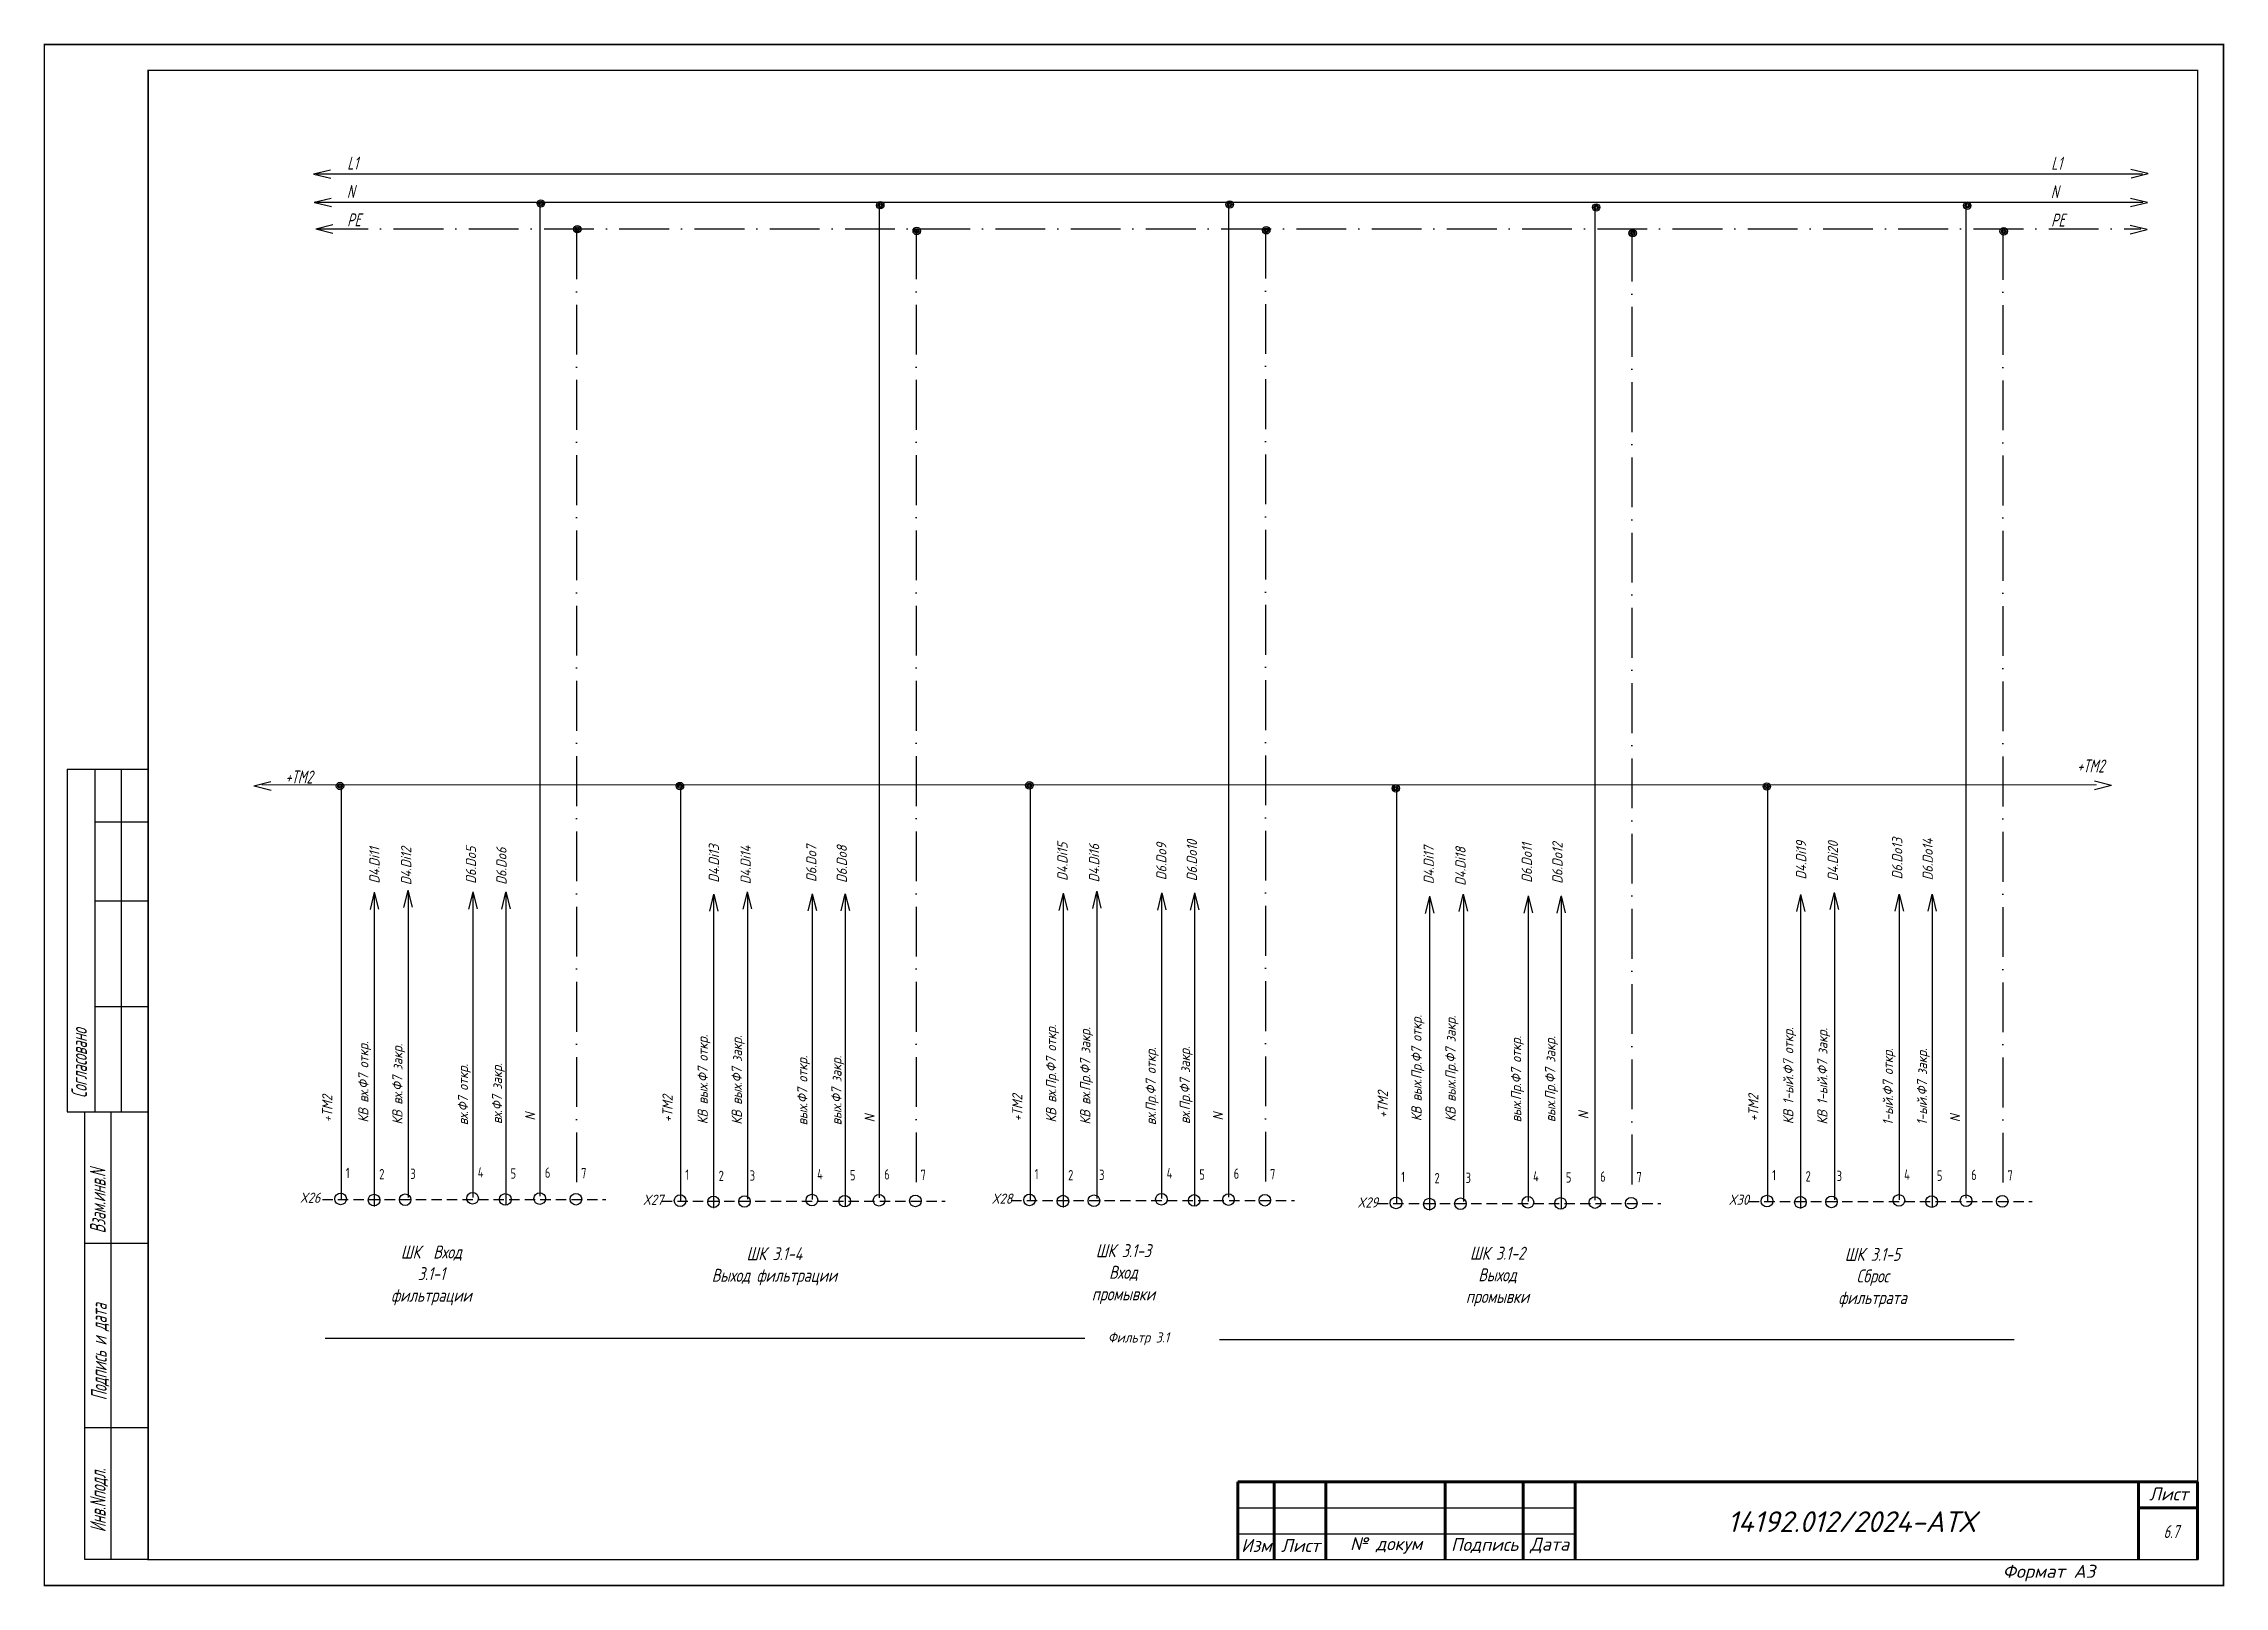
# Model space of a CAD drawing. Header units: millimetres. Extents: x 2725 to 10524, y 7125 to 11639.
# Drawn here: x 5614.9 to 6035.2, y 9092.6 to 9389.9 of the extents above; entities that cross this region are included whole.
import ezdxf
from ezdxf.enums import TextEntityAlignment as Align

# ---------------------------------------------------------------- set-up
doc = ezdxf.new("R2010")
doc.units = ezdxf.units.MM
doc.header["$LTSCALE"] = 4
for name, pattern in [('ACAD_ISO10W100', [18, 12, -3, 0, -3]), ('DASHED', [0.75, 0.5, -0.25]), ('SolidLine', [0])]:
    doc.linetypes.add(name, pattern=pattern)
for name, color, linetype in [('LOC', 8, 'Continuous'), ('RED_2.5mm^2', 1, 'Continuous'), ('SYMS', 7, 'Continuous'), ('Вспомогательная', 1, 'Continuous'), ('Текст', 2, 'Continuous')]:
    doc.layers.add(name, color=color, linetype=linetype)
for name, color, linetype, lineweight in [('RAMKA', 7, 'Continuous', 25), ('SHTAMP', 7, 'SolidLine', 25), ('Основеая', 5, 'Continuous', 60), ('СХЕМА', 7, 'Continuous', 25)]:
    doc.layers.add(name, color=color, linetype=linetype, lineweight=lineweight)
doc.styles.add('COTES', font='cs_gost2304.shx', dxfattribs={"width": 0.75, "oblique": 15})
doc.styles.add('ISOCPEUR', font='isocpeui.ttf')
doc.styles.add('Simplex00.10.00', font='simplex.shx')
doc.styles.add('Simplex25.085.15', font='', dxfattribs={"width": 0.85, "oblique": 15, "height": 2.5})
doc.styles.add('WD', font='romans.shx')
doc.styles.add('ГОСТ', font='isocpeur.ttf', dxfattribs={"oblique": 15})
doc.styles.add('Стиль мой-1', font='', dxfattribs={"width": 0.85, "oblique": 15, "height": 2.5})
doc.styles.get('Simplex25.085.15').set_extended_font_data('GOST type A')
doc.styles.get('Стиль мой-1').set_extended_font_data('GOST type A')

msp = doc.modelspace()

# ---------------------------------------------------------------- texts
at = {"style": 'Simplex25.085.15', "oblique": 15}
for s, height, width, p in [('L1', 2.5, 0.85, (5673.39, 9365.61)), ('L1', 2.5, 0.85, (6001.8, 9365.57)), ('N', 2.5, 0.85, (5673.32, 9360.13)), ('N', 2.5, 0.85, (6001.72, 9360.09)), ('PE', 2.5, 0.85, (5673.37, 9354.66)), ('PE', 2.5, 0.85, (6001.78, 9354.62)), ('+ТМ2', 2.5, 0.85, (6006.78, 9249.42)), ('+ТМ2', 2.5, 0.85, (5661.46, 9247.3)), ('X26', 1.961, 1.083459, (5664.25, 9166.49)), ('X27', 1.961, 1.083459, (5730.38, 9166.1)), ('X28', 1.961, 1.083459, (5797.58, 9166.32)), ('X29', 1.961, 1.083459, (5868.07, 9165.58)), ('X30', 1.961, 1.083459, (5939.62, 9166.11)), ('Фильтр 3.1', 1.961, 1.083459, (5819.99, 9139.57))]:
    msp.add_text(s, height=height, dxfattribs=dict(at, width=width)).set_placement(p)
at = {"color": 3, "style": 'Simplex25.085.15', "oblique": 15, "width": 1.083459}
for s, p in [('D4.Di11', (5679.61, 9228.01)), ('D4.Di12', (5685.73, 9227.71)), ('D6.Do5', (5698.21, 9227.97)), ('D6.Do6', (5704.09, 9227.78)), ('D4.Di13', (5745.04, 9228.18)), ('D4.Di14', (5751.15, 9227.88)), ('D6.Do7', (5763.81, 9228.32)), ('D6.Do8', (5769.69, 9228.13)), ('D4.Di15', (5812.21, 9228.54)), ('D4.Di16', (5818.32, 9228.24)), ('D6.Do9', (5831.28, 9228.66)), ('D6.Do10', (5837.16, 9228.46)), ('D4.Di17', (5882.81, 9227.89)), ('D4.Di18', (5888.93, 9227.59)), ('D6.Do11', (5901.72, 9228.17)), ('D6.Do12', (5907.61, 9227.98)), ('D4.Di19', (5954.58, 9228.8)), ('D4.Di20', (5960.7, 9228.51)), ('D6.Do13', (5973.1, 9228.83)), ('D6.Do14', (5978.98, 9228.64))]:
    msp.add_text(s, height=1.961, rotation=90, dxfattribs=at).set_placement(p)
at = {"style": 'Simplex25.085.15', "oblique": 15, "width": 1.083459}
for s, height, p in [('КВ вх.Пр.Ф7 откр.', 1.9613, (5810.03, 9181.96)), ('КВ вых.Пр.Ф7 откр.', 1.9613, (5880.45, 9182.21)), ('КВ вых.Пр.Ф7 закр.', 1.9613, (5887.02, 9182.14)), ('КВ вх.Ф7 откр.', 1.9613, (5677.47, 9181.95)), ('КВ вх.Ф7 закр.', 1.9613, (5684.04, 9181.56)), ('КВ вых.Ф7 откр.', 1.9613, (5742.88, 9181.62)), ('КВ вых.Ф7 закр.', 1.9613, (5749.45, 9181.55)), ('КВ вх.Пр.Ф7 закр.', 1.9613, (5816.6, 9181.57)), ('вх.Пр.Ф7 откр.', 1.9613, (5829.24, 9181.46)), ('вх.Пр.Ф7 закр.', 1.9613, (5835.8, 9181.68)), ('вых.Пр.Ф7 откр.', 1.9613, (5899.65, 9182)), ('вых.Пр.Ф7 закр.', 1.9613, (5906.22, 9182.04)), ('КВ 1-ый.Ф7 откр.', 1.9613, (5952.1, 9181.64)), ('КВ 1-ый.Ф7 закр.', 1.9613, (5958.67, 9181.57)), ('1-ый.Ф7 откр.', 1.9613, (5971.3, 9181.44)), ('вх.Ф7 откр.', 1.9613, (5696.67, 9181.45)), ('вх.Ф7 закр.', 1.9613, (5703.24, 9181.67)), ('вых.Ф7 откр.', 1.9613, (5762.08, 9181.41)), ('вых.Ф7 закр.', 1.9613, (5768.65, 9181.45)), ('1-ый.Ф7 закр.', 1.9613, (5977.87, 9181.47)), ('+ТМ2', 1.961, (5873.95, 9182.8)), ('+ТМ2', 1.961, (5670.52, 9182)), ('N', 1.96, (5709.63, 9182.34)), ('+ТМ2', 1.961, (5736.1, 9182)), ('N', 1.96, (5775.05, 9182)), ('+ТМ2', 1.961, (5803.51, 9182.15)), ('N', 1.96, (5842.2, 9182.35)), ('N', 1.96, (5912.62, 9182.59)), ('+ТМ2', 1.961, (5945.37, 9182.15)), ('N', 1.96, (5984.26, 9182.02))]:
    msp.add_text(s, height=height, rotation=90, dxfattribs=at).set_placement(p)
at = {"color": 7, "lineweight": 25, "insert": (6023.45, 9104.39), "char_height": 2.5, "attachment_point": 1, "style": 'Стиль мой-1'}
msp.add_mtext_dynamic_manual_height_columns('6.7', width=5.3031, gutter_width=12.5, heights=[0], dxfattribs=at)
at = {"layer": 'SHTAMP', "color": 0, "style": 'ISOCPEUR'}
msp.add_text('14192.012/2024-АТХ', height=4, dxfattribs=at).set_placement((5963.27, 9103.05), align=Align.CENTER)
at = {"layer": 'SYMS', "linetype": 'Continuous', "char_height": 2.5, "attachment_point": 2}
for s, insert, width in [('{\\Fsimplex|c204;\\Q15;\\W0.75;\\C0;ШК 3.1-3\\PВход промывки}', (5822.98, 9158.52), 16.2192), ('{\\Fsimplex|c204;\\Q15;\\W0.75;\\C0;ШК  Вход 3.1-1 фильтрации}', (5689.6, 9158.26), 16.2192), ('{\\Fsimplex|c204;\\Q15;\\W0.75;\\C0;ШК 3.1-4\\PВыход фильтрации}', (5755.71, 9157.94), 27.2347), ('{\\Fsimplex|c204;\\Q15;\\W0.75;\\C0;ШК 3.1-2 Выход промывки}', (5895.07, 9158.03), 16.2192), ('{\\Fsimplex|c204;\\Q15;\\W0.75;\\C0;ШК 3.1-5\\PСброс фильтрата}', (5967.36, 9157.81), 16.2192)]:
    msp.add_mtext(s, dxfattribs=dict(at, insert=insert, width=width))

# ---------------------------------------------------------------- blocks, each defined once
blk = doc.blocks.new('Формат А3')
at = {"color": 0, "linetype": 'Continuous', "const_width": 0.3}
for points in [[(-420, 297), (0, 297), (0, 0), (-420, 0)], [(-400, 5), (-400, 292), (-5, 292), (-5, 5)]]:
    blk.add_lwpolyline(points, close=True, dxfattribs=at)
at = {"color": 0, "linetype": 'Continuous', "style": 'Simplex00.10.00', "oblique": 15}
blk.add_text('Формат А3', height=2.5, dxfattribs=at).set_placement((-33.67, 2.75), align=Align.MIDDLE_CENTER)
blk = doc.blocks.new('A$C73A268AF')
at = {"lineweight": 30}
for p, q in [((4.57, 157.46), (20.05, 157.46)), ((4.57, 157.46), (4.57, 91.46)), ((9.89, 157.46), (9.89, 91.46)), ((14.97, 157.46), (14.97, 91.46)), ((9.89, 147.31), (20.05, 147.31)), ((9.89, 132.08), (20.05, 132.08)), ((9.89, 111.77), (20.05, 111.77)), ((4.57, 91.46), (20.05, 91.46)), ((7.96, 5.15), (7.96, 91.46)), ((13.04, 5.15), (13.04, 91.46)), ((20.15, 66.08), (7.96, 66.08)), ((20.15, 30.54), (7.96, 30.54))]:
    blk.add_line(p, q, dxfattribs=at)
blk.add_lwpolyline([(20.15, 5.15), (7.96, 5.15)], dxfattribs=at)
at = {"layer": 'Вспомогательная', "color": 7}
for p, q in [((230.15, 15.15), (295.15, 15.15)), ((230.15, 10.15), (295.15, 10.15)), ((230.15, 5.15), (295.15, 5.15))]:
    blk.add_line(p, q, dxfattribs=at)
at = {"layer": 'Основеая', "color": 7}
for p, q in [((230.15, 20.15), (230.15, 5.15)), ((415.15, 20.15), (230.15, 20.15)), ((237.15, 20.15), (237.15, 5.15)), ((247.15, 20.15), (247.15, 5.15)), ((270.15, 20.15), (270.15, 5.15)), ((285.15, 20.15), (285.15, 5.15)), ((295.15, 20.15), (295.15, 5.15)), ((403.72, 20.15), (403.72, 5.15)), ((415.15, 20.15), (415.15, 5.15)), ((403.72, 15.15), (415.15, 15.15))]:
    blk.add_line(p, q, dxfattribs=at)
blk.add_blockref('Формат А3', (420.15, 0.15))
at = {"layer": 'RAMKA', "style": 'COTES', "oblique": 15, "width": 0.75}
for s, p in [('Согласовано', (8.35, 94.1)), ('Взам.инв.N', (11.94, 68.02)), ('Подпись и дата', (12.17, 35.86)), ('Инв.Nподл.', (11.97, 10.43))]:
    blk.add_text(s, height=3, rotation=90, dxfattribs=at).set_placement(p)
at = {"layer": 'Текст', "color": 7, "char_height": 2.5, "style": 'ГОСТ'}
for s, insert, width, attachment_point in [('{\\fISOCPEUR|b0|i0|c204|p34;Лист}', (413.32, 17.81), 11.4585, 6), ('{\\fISOCPEUR|b0|i0|c204|p34;Изм}', (233.75, 7.88), 7, 5), ('{\\fISOCPEUR|b0|i0|c204|p34;Лист}', (242.25, 7.88), 10, 5), ('{\\fISOCPEUR|b0|i0|c204|p34;№ докум}', (258.75, 7.88), 23, 5), ('{\\fISOCPEUR|b0|i0|c204|p34;Подпись}', (277.75, 7.88), 15, 5), ('{\\fISOCPEUR|b0|i0|c204|p34;Дата}', (290.25, 7.88), 10, 5)]:
    blk.add_mtext(s, dxfattribs=dict(at, insert=insert, width=width, attachment_point=attachment_point))
blk = doc.blocks.new('WDDOT')
for radius in [0.72, 0.449, 0.223]:
    blk.add_circle((0, 0), radius)
blk = doc.blocks.new('VT0W02')
blk.add_circle((0, 0), 0.0699)
at = {"style": 'WD'}
for tag, p, width in [('INST', (0.062, 0.42), 0.7), ('LOC', (0.062, 0.25), 0.7), ('DESC1', (0.053, -0.385), 0.8)]:
    blk.add_attdef(tag, p, '', height=0.125, dxfattribs=dict(at, width=width))
at = {"style": 'WD', "flags": 1}
for tag, p, height in [('X4TERM01', (-0.07, 0), 0.0125), ('X4TERMDESC01', (-0.055, -0.023), 0.025), ('X2TERMDESC01', (-0.006, 0.029), 0.025), ('STRIPSEQ', (0, 0), 0.00125), ('X2TERM01', (0, 0.07), 0.0125), ('X1TERMDESC01', (0.039, -0.003), 0.025), ('X1TERM01', (0.07, 0), 0.0125), ('LINKTERM', (0, -0.002), 0.00125), ('X8TERM01', (0, -0.07), 0.0125), ('X8TERMDESC01', (0, -0.054), 0.025)]:
    blk.add_attdef(tag, p, '', height=height, dxfattribs=at)
at = {"linetype": 'Continuous', "style": 'WD'}
for tag, p, height, width, flags in [('WIRENO', (0.062, 0.094), 0.125, 0.8, 8), ('TAGSTRIP', (0.053, -0.229), 0.125, 0.9, 8), ('DESC2', (0.053, -0.541), 0.125, 0.8, 8), ('CAT', (0.213, -0.406), 0.109, 0.8, 1), ('DESC3', (0.053, -0.698), 0.125, 0.8, 8)]:
    blk.add_attdef(tag, p, '', height=height, dxfattribs=dict(at, width=width, flags=flags))
at = {"linetype": 'Continuous', "style": 'WD', "width": 0.8, "flags": 1}
blk.add_attdef('MFG', text='', height=0.109, dxfattribs=at).set_placement((0.088, -0.406), align=Align.RIGHT)
at = {"style": 'WD', "width": 0.7, "flags": 1}
blk.add_attdef('ASSYCODE', (0.062, -0.281), '', height=0.01, dxfattribs=at)

# ---------------------------------------------------------------- linework, layer by layer
at = {"linetype": 'DASHED'}
for p, q in [((5668.6, 9167.15), (5723.2, 9167.15)), ((5734.01, 9166.82), (5788.61, 9166.82)), ((5801.36, 9166.95), (5855.97, 9166.95)), ((5871.99, 9166.39), (5926.59, 9166.39)), ((5943.5, 9166.74), (5998.1, 9166.74))]:
    msp.add_line(p, q, dxfattribs=at)
at = {"color": 7, "ltscale": 0.2}
for p, q in [((5815.52, 9140.33), (5669.11, 9140.33)), ((5841.47, 9140.15), (5994.65, 9140.15))]:
    msp.add_line(p, q, dxfattribs=at)
at = {"layer": 'RED_2.5mm^2', "linetype": 'Continuous', "ltscale": 0.2}
for p, q in [((5667.43, 9364.79), (6019.41, 9364.79)), ((5667.03, 9359.31), (6019.45, 9359.31)), ((5710.48, 9359.23), (5710.48, 9167.8)), ((5775.89, 9359.23), (5775.89, 9167.46)), ((5843.24, 9359.37), (5843.24, 9167.6)), ((5913.87, 9358.8), (5913.87, 9167.03)), ((5985.37, 9359.15), (5985.37, 9167.38)), ((5672.24, 9246.62), (5672.24, 9167.21)), ((5805, 9246.97), (5805, 9167.01)), ((5947.13, 9246.77), (5947.13, 9166.79)), ((5737.65, 9246.49), (5737.65, 9166.87)), ((5875.63, 9246.57), (5875.63, 9166.44)), ((5678.59, 9226.03), (5678.59, 9165.79)), ((5685.13, 9226.18), (5685.13, 9167.51)), ((5697.58, 9226.29), (5697.58, 9167.5)), ((5703.93, 9226.32), (5703.93, 9166.08)), ((5744, 9225.69), (5744, 9165.45)), ((5750.54, 9225.84), (5750.54, 9167.17)), ((5763, 9225.95), (5763, 9167.16)), ((5769.35, 9225.98), (5769.35, 9165.74)), ((5811.35, 9225.83), (5811.35, 9165.59)), ((5817.89, 9225.98), (5817.89, 9167.31)), ((5830.35, 9226.09), (5830.35, 9167.3)), ((5836.7, 9226.12), (5836.7, 9165.88)), ((5953.48, 9225.61), (5953.48, 9165.38)), ((5960.03, 9225.76), (5960.03, 9167.09)), ((5972.48, 9225.87), (5972.48, 9167.08)), ((5978.83, 9225.9), (5978.83, 9165.67)), ((5881.98, 9225.26), (5881.98, 9165.03)), ((5888.52, 9225.41), (5888.52, 9166.74)), ((5900.97, 9225.52), (5900.97, 9166.73)), ((5907.32, 9225.55), (5907.32, 9165.32))]:
    msp.add_line(p, q, dxfattribs=at)
at = {"layer": 'RED_2.5mm^2', "linetype": 'ACAD_ISO10W100', "ltscale": 0.2}
for p, q in [((5667.83, 9354.16), (6019.05, 9354.16)), ((5717.6, 9354.06), (5717.6, 9168.79)), ((5783.01, 9354.06), (5783.01, 9168.46)), ((5850.36, 9354.2), (5850.36, 9168.59)), ((5920.99, 9353.63), (5920.99, 9168.03)), ((5992.49, 9353.98), (5992.49, 9168.38))]:
    msp.add_line(p, q, dxfattribs=at)
at = {"layer": 'SYMS', "linetype": 'Continuous', "ltscale": 0.2}
for p, q in [((5666.91, 9364.76), (5670.19, 9365.58)), ((5666.95, 9364.73), (5670.22, 9363.93)), ((6020.44, 9364.82), (6017.17, 9365.62)), ((6020.48, 9364.79), (6017.2, 9363.98)), ((5667.03, 9359.31), (5670.3, 9360.12)), ((5667.07, 9359.28), (5670.34, 9358.48)), ((6020.33, 9359.25), (6017.06, 9360.05)), ((6020.36, 9359.22), (6017.09, 9358.41)), ((5667.32, 9354.21), (5670.59, 9355.02)), ((5667.36, 9354.17), (5670.62, 9353.37)), ((6020.27, 9354.03), (6017, 9354.83)), ((6020.31, 9354), (6017.04, 9353.19)), ((5655.4, 9246.85), (5658.67, 9247.66)), ((5655.44, 9246.82), (5658.71, 9246.02)), ((6013.41, 9246.92), (6010.14, 9247.72)), ((6013.44, 9246.89), (6010.17, 9246.07)), ((5678.58, 9226.3), (5677.78, 9223.03)), ((5678.61, 9226.34), (5679.43, 9223.06)), ((5685.04, 9226.69), (5684.24, 9223.43)), ((5685.07, 9226.73), (5685.89, 9223.46)), ((5697.57, 9226.37), (5696.77, 9223.1)), ((5697.6, 9226.4), (5698.41, 9223.13)), ((5703.91, 9226.37), (5703.11, 9223.1)), ((5703.94, 9226.4), (5704.76, 9223.13)), ((5743.99, 9225.96), (5743.19, 9222.69)), ((5744.03, 9226), (5744.84, 9222.73)), ((5750.45, 9226.36), (5749.65, 9223.09)), ((5750.49, 9226.4), (5751.3, 9223.12)), ((5762.98, 9226.03), (5762.18, 9222.76)), ((5763.01, 9226.07), (5763.82, 9222.8)), ((5769.32, 9226.03), (5768.52, 9222.76)), ((5769.36, 9226.07), (5770.17, 9222.8)), ((5811.34, 9226.1), (5810.54, 9222.83)), ((5811.38, 9226.14), (5812.19, 9222.86)), ((5817.8, 9226.5), (5817, 9223.23)), ((5817.84, 9226.53), (5818.65, 9223.26)), ((5830.33, 9226.17), (5829.53, 9222.9)), ((5830.36, 9226.21), (5831.17, 9222.93)), ((5836.67, 9226.17), (5835.87, 9222.9)), ((5836.71, 9226.21), (5837.52, 9222.93)), ((5888.43, 9225.93), (5887.63, 9222.66)), ((5888.46, 9225.97), (5889.28, 9222.69)), ((5900.96, 9225.6), (5900.16, 9222.33)), ((5900.99, 9225.64), (5901.8, 9222.37)), ((5907.3, 9225.6), (5906.5, 9222.33)), ((5907.33, 9225.64), (5908.15, 9222.37)), ((5953.48, 9225.88), (5952.68, 9222.61)), ((5953.51, 9225.92), (5954.32, 9222.65)), ((5959.94, 9226.28), (5959.14, 9223.01)), ((5959.97, 9226.32), (5960.78, 9223.05)), ((5972.46, 9225.95), (5971.66, 9222.68)), ((5972.5, 9225.99), (5973.31, 9222.72)), ((5978.81, 9225.95), (5978.01, 9222.68)), ((5978.84, 9225.99), (5979.65, 9222.72)), ((5881.97, 9225.53), (5881.17, 9222.26)), ((5882, 9225.57), (5882.82, 9222.3))]:
    msp.add_line(p, q, dxfattribs=at)
at = {"layer": 'СХЕМА', "color": 1, "linetype": 'Continuous', "lineweight": 20, "ltscale": 30}
msp.add_line((6010.5, 9247.04), (5656.93, 9247.04), dxfattribs=at)

# ---------------------------------------------------------------- block references
at = {"ltscale": 1.2}
msp.add_blockref('A$C73A268AF', (5614.87, 9092.58), dxfattribs=at)
at = {"layer": 'SYMS', "linetype": 'Continuous', "ltscale": 0.2}
for p in [(5710.71, 9359.07), (5776.12, 9358.74), (5843.47, 9358.88), (5914.1, 9358.31), (5985.61, 9358.66), (5717.74, 9354.12), (5783.15, 9353.78), (5850.51, 9353.92), (5921.13, 9353.36), (5992.64, 9353.71), (5672, 9246.82), (5737.51, 9246.8), (5804.86, 9246.94), (5875.48, 9246.37), (5946.99, 9246.72)]:
    msp.add_blockref('WDDOT', p, dxfattribs=at)
ref = msp.add_blockref('VT0W02', (5672.12, 9167.25), dxfattribs=dict(at, xscale=16, yscale=16, zscale=16))
ref.add_attrib('LOC', '1', (5673.12, 9171.25), dxfattribs={"layer": 'LOC', "height": 2, "style": 'WD', "width": 0.7})
ref = msp.add_blockref('VT0W02', (5678.56, 9167.02), dxfattribs=dict(at, xscale=16, yscale=16, zscale=16))
ref.add_attrib('LOC', '2', (5679.56, 9171.02), dxfattribs={"layer": 'LOC', "height": 2, "style": 'WD', "width": 0.7})
ref = msp.add_blockref('VT0W02', (5684.55, 9167.09), dxfattribs=dict(at, xscale=16, yscale=16, zscale=16))
ref.add_attrib('LOC', '3', (5685.55, 9171.09), dxfattribs={"layer": 'LOC', "height": 2, "style": 'WD', "width": 0.7})
ref = msp.add_blockref('VT0W02', (5697.55, 9167.37), dxfattribs=dict(at, xscale=16, yscale=16, zscale=16))
ref.add_attrib('LOC', '4', (5698.55, 9171.37), dxfattribs={"layer": 'LOC', "height": 2, "style": 'WD', "width": 0.7})
ref = msp.add_blockref('VT0W02', (5703.86, 9167.15), dxfattribs=dict(at, xscale=16, yscale=16, zscale=16))
ref.add_attrib('LOC', '5', (5704.86, 9171.15), dxfattribs={"layer": 'LOC', "height": 2, "style": 'WD', "width": 0.7})
ref = msp.add_blockref('VT0W02', (5710.48, 9167.31), dxfattribs=dict(at, xscale=16, yscale=16, zscale=16))
ref.add_attrib('LOC', '6', (5711.48, 9171.31), dxfattribs={"layer": 'LOC', "height": 2, "style": 'WD', "width": 0.7})
ref = msp.add_blockref('VT0W02', (5717.47, 9167.19), dxfattribs=dict(at, xscale=16, yscale=16, zscale=16))
ref.add_attrib('LOC', '7', (5718.47, 9171.19), dxfattribs={"layer": 'LOC', "height": 2, "style": 'WD', "width": 0.7})
ref = msp.add_blockref('VT0W02', (5737.54, 9166.91), dxfattribs=dict(at, xscale=16, yscale=16, zscale=16))
ref.add_attrib('LOC', '1', (5738.54, 9170.91), dxfattribs={"layer": 'LOC', "height": 2, "style": 'WD', "width": 0.7})
ref = msp.add_blockref('VT0W02', (5743.98, 9166.68), dxfattribs=dict(at, xscale=16, yscale=16, zscale=16))
ref.add_attrib('LOC', '2', (5744.98, 9170.68), dxfattribs={"layer": 'LOC', "height": 2, "style": 'WD', "width": 0.7})
ref = msp.add_blockref('VT0W02', (5749.96, 9166.75), dxfattribs=dict(at, xscale=16, yscale=16, zscale=16))
ref.add_attrib('LOC', '3', (5750.96, 9170.75), dxfattribs={"layer": 'LOC', "height": 2, "style": 'WD', "width": 0.7})
ref = msp.add_blockref('VT0W02', (5762.96, 9167.03), dxfattribs=dict(at, xscale=16, yscale=16, zscale=16))
ref.add_attrib('LOC', '4', (5763.96, 9171.03), dxfattribs={"layer": 'LOC', "height": 2, "style": 'WD', "width": 0.7})
ref = msp.add_blockref('VT0W02', (5769.27, 9166.81), dxfattribs=dict(at, xscale=16, yscale=16, zscale=16))
ref.add_attrib('LOC', '5', (5770.27, 9170.81), dxfattribs={"layer": 'LOC', "height": 2, "style": 'WD', "width": 0.7})
ref = msp.add_blockref('VT0W02', (5775.89, 9166.98), dxfattribs=dict(at, xscale=16, yscale=16, zscale=16))
ref.add_attrib('LOC', '6', (5776.89, 9170.98), dxfattribs={"layer": 'LOC', "height": 2, "style": 'WD', "width": 0.7})
ref = msp.add_blockref('VT0W02', (5782.89, 9166.86), dxfattribs=dict(at, xscale=16, yscale=16, zscale=16))
ref.add_attrib('LOC', '7', (5783.89, 9170.86), dxfattribs={"layer": 'LOC', "height": 2, "style": 'WD', "width": 0.7})
ref = msp.add_blockref('VT0W02', (5804.89, 9167.05), dxfattribs=dict(at, xscale=16, yscale=16, zscale=16))
ref.add_attrib('LOC', '1', (5805.89, 9171.05), dxfattribs={"layer": 'LOC', "height": 2, "style": 'WD', "width": 0.7})
ref = msp.add_blockref('VT0W02', (5811.33, 9166.82), dxfattribs=dict(at, xscale=16, yscale=16, zscale=16))
ref.add_attrib('LOC', '2', (5812.33, 9170.82), dxfattribs={"layer": 'LOC', "height": 2, "style": 'WD', "width": 0.7})
ref = msp.add_blockref('VT0W02', (5817.31, 9166.89), dxfattribs=dict(at, xscale=16, yscale=16, zscale=16))
ref.add_attrib('LOC', '3', (5818.31, 9170.89), dxfattribs={"layer": 'LOC', "height": 2, "style": 'WD', "width": 0.7})
ref = msp.add_blockref('VT0W02', (5830.31, 9167.17), dxfattribs=dict(at, xscale=16, yscale=16, zscale=16))
ref.add_attrib('LOC', '4', (5831.31, 9171.17), dxfattribs={"layer": 'LOC', "height": 2, "style": 'WD', "width": 0.7})
ref = msp.add_blockref('VT0W02', (5836.62, 9166.95), dxfattribs=dict(at, xscale=16, yscale=16, zscale=16))
ref.add_attrib('LOC', '5', (5837.62, 9170.95), dxfattribs={"layer": 'LOC', "height": 2, "style": 'WD', "width": 0.7})
ref = msp.add_blockref('VT0W02', (5843.24, 9167.12), dxfattribs=dict(at, xscale=16, yscale=16, zscale=16))
ref.add_attrib('LOC', '6', (5844.24, 9171.12), dxfattribs={"layer": 'LOC', "height": 2, "style": 'WD', "width": 0.7})
ref = msp.add_blockref('VT0W02', (5850.24, 9167), dxfattribs=dict(at, xscale=16, yscale=16, zscale=16))
ref.add_attrib('LOC', '7', (5851.24, 9171), dxfattribs={"layer": 'LOC', "height": 2, "style": 'WD', "width": 0.7})
ref = msp.add_blockref('VT0W02', (5875.52, 9166.48), dxfattribs=dict(at, xscale=16, yscale=16, zscale=16))
ref.add_attrib('LOC', '1', (5876.52, 9170.48), dxfattribs={"layer": 'LOC', "height": 2, "style": 'WD', "width": 0.7})
ref = msp.add_blockref('VT0W02', (5881.95, 9166.25), dxfattribs=dict(at, xscale=16, yscale=16, zscale=16))
ref.add_attrib('LOC', '2', (5882.95, 9170.25), dxfattribs={"layer": 'LOC', "height": 2, "style": 'WD', "width": 0.7})
ref = msp.add_blockref('VT0W02', (5887.94, 9166.32), dxfattribs=dict(at, xscale=16, yscale=16, zscale=16))
ref.add_attrib('LOC', '3', (5888.94, 9170.32), dxfattribs={"layer": 'LOC', "height": 2, "style": 'WD', "width": 0.7})
ref = msp.add_blockref('VT0W02', (5900.94, 9166.6), dxfattribs=dict(at, xscale=16, yscale=16, zscale=16))
ref.add_attrib('LOC', '4', (5901.94, 9170.6), dxfattribs={"layer": 'LOC', "height": 2, "style": 'WD', "width": 0.7})
ref = msp.add_blockref('VT0W02', (5907.25, 9166.38), dxfattribs=dict(at, xscale=16, yscale=16, zscale=16))
ref.add_attrib('LOC', '5', (5908.25, 9170.38), dxfattribs={"layer": 'LOC', "height": 2, "style": 'WD', "width": 0.7})
ref = msp.add_blockref('VT0W02', (5913.87, 9166.55), dxfattribs=dict(at, xscale=16, yscale=16, zscale=16))
ref.add_attrib('LOC', '6', (5914.87, 9170.55), dxfattribs={"layer": 'LOC', "height": 2, "style": 'WD', "width": 0.7})
ref = msp.add_blockref('VT0W02', (5920.86, 9166.43), dxfattribs=dict(at, xscale=16, yscale=16, zscale=16))
ref.add_attrib('LOC', '7', (5921.86, 9170.43), dxfattribs={"layer": 'LOC', "height": 2, "style": 'WD', "width": 0.7})
ref = msp.add_blockref('VT0W02', (5947.02, 9166.83), dxfattribs=dict(at, xscale=16, yscale=16, zscale=16))
ref.add_attrib('LOC', '1', (5948.02, 9170.83), dxfattribs={"layer": 'LOC', "height": 2, "style": 'WD', "width": 0.7})
ref = msp.add_blockref('VT0W02', (5953.46, 9166.6), dxfattribs=dict(at, xscale=16, yscale=16, zscale=16))
ref.add_attrib('LOC', '2', (5954.46, 9170.6), dxfattribs={"layer": 'LOC', "height": 2, "style": 'WD', "width": 0.7})
ref = msp.add_blockref('VT0W02', (5959.45, 9166.67), dxfattribs=dict(at, xscale=16, yscale=16, zscale=16))
ref.add_attrib('LOC', '3', (5960.45, 9170.67), dxfattribs={"layer": 'LOC', "height": 2, "style": 'WD', "width": 0.7})
ref = msp.add_blockref('VT0W02', (5972.45, 9166.96), dxfattribs=dict(at, xscale=16, yscale=16, zscale=16))
ref.add_attrib('LOC', '4', (5973.45, 9170.96), dxfattribs={"layer": 'LOC', "height": 2, "style": 'WD', "width": 0.7})
ref = msp.add_blockref('VT0W02', (5978.76, 9166.73), dxfattribs=dict(at, xscale=16, yscale=16, zscale=16))
ref.add_attrib('LOC', '5', (5979.76, 9170.73), dxfattribs={"layer": 'LOC', "height": 2, "style": 'WD', "width": 0.7})
ref = msp.add_blockref('VT0W02', (5985.38, 9166.9), dxfattribs=dict(at, xscale=16, yscale=16, zscale=16))
ref.add_attrib('LOC', '6', (5986.38, 9170.9), dxfattribs={"layer": 'LOC', "height": 2, "style": 'WD', "width": 0.7})
ref = msp.add_blockref('VT0W02', (5992.37, 9166.78), dxfattribs=dict(at, xscale=16, yscale=16, zscale=16))
ref.add_attrib('LOC', '7', (5993.37, 9170.78), dxfattribs={"layer": 'LOC', "height": 2, "style": 'WD', "width": 0.7})

msp.set_redraw_order([(e.dxf.handle, doc.entitydb.next_handle()) for e in msp.query("TEXT MTEXT ATTDEF DIMENSION ARC_DIMENSION")])  # texts and dimensions are drawn at this point

doc.saveas('drawing.dxf')
